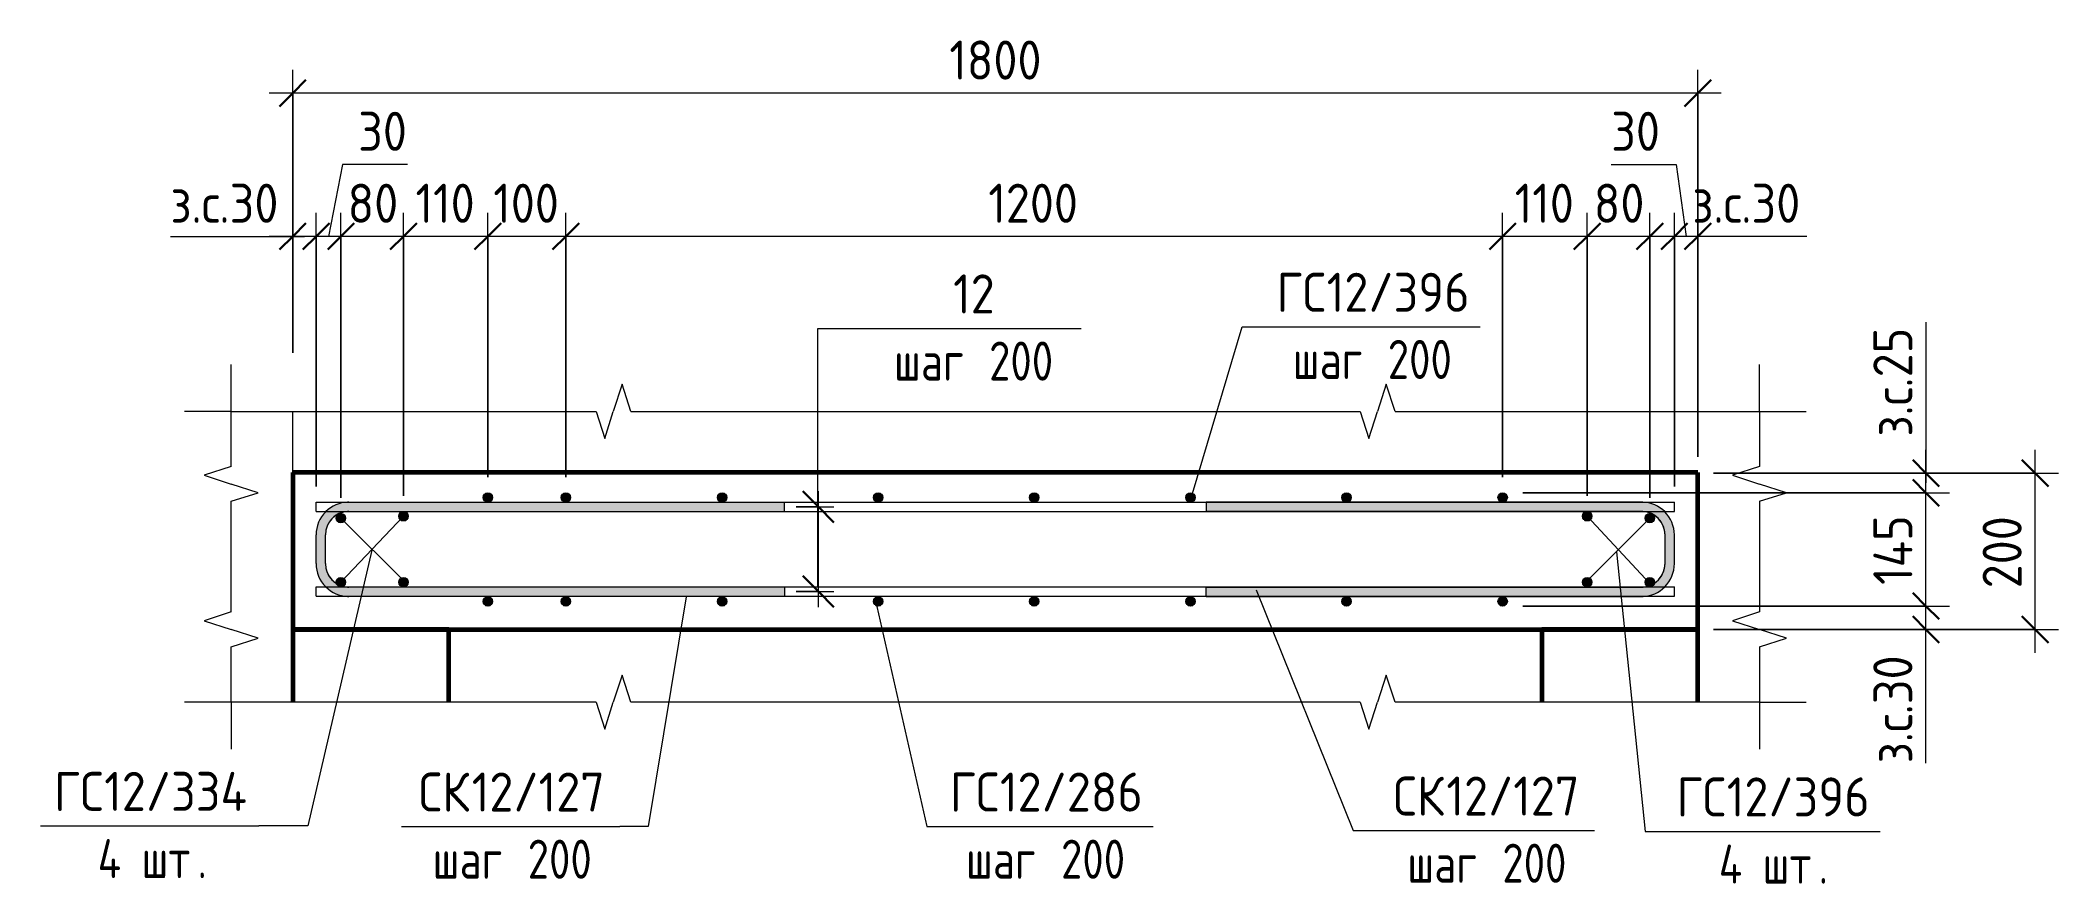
# Model space of a CAD drawing. Header units: millimetres. Extents: x 23200 to 49062, y -2858 to 35213.
# Drawn here: x 46477 to 49062, y 10749 to 11829 of the extents above.
import ezdxf

# ---------------------------------------------------------------- set-up
doc = ezdxf.new("R2010")
doc.units = ezdxf.units.MM
for name, color, linetype, lineweight in [('AA_Dim', 7, 'Continuous', 9), ('AA_Dim-20', 7, 'Continuous', 9), ('AA_Linii', 7, 'Continuous', 9), ('AA_Oformlenie', 7, 'Continuous', 9), ('AA_Vinoska', 7, 'Continuous', 9), ('AF_Perekritie', 7, 'Continuous', 60), ('AF_Perekritie_Опалубка', 253, 'Continuous', 20), ('KR_Armatura', 7, 'Continuous', 20), ('KR_Armatura_Tonkie', 7, 'Continuous', 20)]:
    doc.layers.add(name, color=color, linetype=linetype, lineweight=lineweight)
doc.styles.add('ISOCPEUR_1', font='isocpeur.ttf', dxfattribs={"width": 0.9, "height": 50})
doc.styles.add('ISOCPEUR_2', font='isocpeur.ttf', dxfattribs={"width": 0.8, "height": 50})
doc.dimstyles.new('00_Точн_3_знака__прозр_', dxfattribs={"dimscale": 304.8, "dimtxt": 49.799059, "dimasz": 0.111549, "dimexe": 0.098425, "dimexo": 0.065617, "dimgap": 0.006562, "dimtad": 1, "dimdec": 3, "dimrnd": 0.001, "dimdsep": 46, "dimtxsty": 'ISOCPEUR_1', "dimblk1": 'OBLIQUE', "dimblk2": 'OBLIQUE', "dimsah": 1, "dimcen": 0.09, "dimdle": 0.098425, "dimazin": 0, "dimtfac": 1, "dimtdec": 4, "dimtix": 1, "dimtmove": 0, "dimatfit": 3, "dimfxl": 1, "dimtvp": 1, "dimtolj": 1, "dimtzin": 0, "dimlwd": 18, "dimlwe": 18, "dimarcsym": 2})
doc.dimstyles.new('00_Точн_3_знака__прозр__1', dxfattribs={"dimscale": 304.8, "dimtxt": 49.799059, "dimasz": 0.111549, "dimexe": 0.098425, "dimexo": 0.065617, "dimgap": 0.006562, "dimtad": 1, "dimdec": 3, "dimrnd": 0.001, "dimdsep": 46, "dimtxsty": 'ISOCPEUR_1', "dimblk1": 'OBLIQUE', "dimblk2": 'OBLIQUE', "dimsah": 1, "dimcen": 0.09, "dimdle": 0.098425, "dimazin": 0, "dimtfac": 1, "dimtdec": 4, "dimtix": 1, "dimtmove": 1, "dimatfit": 3, "dimfxl": 1, "dimtvp": 1, "dimtolj": 1, "dimtzin": 0, "dimlwd": 18, "dimlwe": 18, "dimarcsym": 2})
doc.dimstyles.new('05_Округл_5мм__прозр_', dxfattribs={"dimscale": 304.8, "dimtxt": 49.799059, "dimasz": 0.111549, "dimexe": 0.098425, "dimexo": 0.065617, "dimgap": 0.006562, "dimtad": 1, "dimdec": 0, "dimrnd": 5, "dimdsep": 46, "dimtxsty": 'ISOCPEUR_1', "dimblk1": 'OBLIQUE', "dimblk2": 'OBLIQUE', "dimsah": 1, "dimcen": 0.09, "dimdle": 0.098425, "dimazin": 0, "dimtfac": 1, "dimtdec": 4, "dimtix": 1, "dimtmove": 1, "dimatfit": 3, "dimfxl": 1, "dimtvp": 1, "dimtolj": 1, "dimtzin": 0, "dimlwd": 18, "dimlwe": 18, "dimarcsym": 2})
doc.dimstyles.new('05_Округл_5мм__прозр__1', dxfattribs={"dimscale": 304.8, "dimtxt": 49.799059, "dimasz": 0.111549, "dimexe": 0.098425, "dimexo": 0.065617, "dimgap": 0.006562, "dimtad": 1, "dimdec": 0, "dimrnd": 5, "dimdsep": 46, "dimtxsty": 'ISOCPEUR_1', "dimblk1": 'OBLIQUE', "dimblk2": 'OBLIQUE', "dimsah": 1, "dimcen": 0.09, "dimdle": 0.098425, "dimazin": 0, "dimtfac": 1, "dimtdec": 4, "dimtix": 1, "dimtmove": 0, "dimatfit": 3, "dimfxl": 1, "dimtvp": 1, "dimtolj": 1, "dimtzin": 0, "dimlwd": 18, "dimlwe": 18, "dimarcsym": 2})
doc.dimstyles.new('10_Раскладка_арматуры_с_засечками', dxfattribs={"dimscale": 304.8, "dimtxt": 0.18, "dimasz": 0.131234, "dimexe": 0.065617, "dimexo": 0, "dimgap": 0, "dimtad": 1, "dimdec": 3, "dimrnd": 0.001, "dimdsep": 46, "dimtxsty": 'ISOCPEUR_2', "dimblk1": 'OBLIQUE', "dimblk2": 'OBLIQUE', "dimsah": 1, "dimcen": 0.09, "dimdle": 0.065617, "dimazin": 0, "dimtfac": 1, "dimtdec": 4, "dimtix": 1, "dimtmove": 0, "dimatfit": 3, "dimfxl": 1, "dimtvp": 1, "dimtolj": 1, "dimtzin": 0, "dimlwd": 18, "dimlwe": 18, "dimarcsym": 2})

msp = doc.modelspace()

# ---------------------------------------------------------------- texts
at = {"layer": 'AA_Vinoska', "char_height": 50, "attachment_point": 1}
for s, insert, width, style in [('12', (47646.1638, 11528.8816), 66.379725, 'ISOCPEUR_1'), ('ГС', (48060.46, 11530.9617), 77.924025, 'ISOCPEUR_1'), ('12/396', (48124.7538, 11530.9617), 222.227775, 'ISOCPEUR_1'), ('шаг', (47570.3938, 11442.9005), 116.7257, 'ISOCPEUR_2'), (' 200', (47666.7021, 11442.9005), 133.4008, 'ISOCPEUR_2'), ('шаг', (48081.17, 11444.9806), 116.7257, 'ISOCPEUR_2'), (' 200', (48177.4783, 11444.9806), 133.4008, 'ISOCPEUR_2'), ('ГС', (46494.4004, 10891.917), 77.924025, 'ISOCPEUR_1'), ('12/334', (46558.6941, 10891.917), 226.556887, 'ISOCPEUR_1'), ('СК', (46961.6263, 10891.0981), 82.253137, 'ISOCPEUR_1'), ('12/127', (47029.4919, 10891.0981), 210.683475, 'ISOCPEUR_1'), ('ГС', (47641.872, 10891.0981), 77.924025, 'ISOCPEUR_1'), ('12/286', (47706.1658, 10891.0981), 222.227775, 'ISOCPEUR_1'), ('СК', (48210.2066, 10885.9617), 82.253137, 'ISOCPEUR_1'), ('12/127', (48278.0722, 10885.9617), 210.683475, 'ISOCPEUR_1'), ('ГС', (48572.9382, 10884.8359), 77.924025, 'ISOCPEUR_1'), ('12/396', (48637.232, 10884.8359), 222.227775, 'ISOCPEUR_1'), ('4 ', (46550.2704, 10805.9359), 67.9831, 'ISOCPEUR_2'), ('шт', (46606.362, 10805.9359), 87.2236, 'ISOCPEUR_2'), ('шаг', (46979.3663, 10805.1171), 116.7257, 'ISOCPEUR_2'), (' 200', (47075.6746, 10805.1171), 133.4008, 'ISOCPEUR_2'), ('шаг', (47662.582, 10805.1171), 116.7257, 'ISOCPEUR_2'), (' 200', (47758.8904, 10805.1171), 133.4008, 'ISOCPEUR_2'), ('шаг', (48227.9466, 10799.9806), 116.7257, 'ISOCPEUR_2'), (' 200', (48324.2549, 10799.9806), 133.4008, 'ISOCPEUR_2'), ('4 ', (48627.0082, 10798.8548), 67.9831, 'ISOCPEUR_2'), ('шт', (48683.0999, 10798.8548), 87.2236, 'ISOCPEUR_2'), ('\\fISOCPEUR|b0|i0|c204|p34|;\\W.8;.', (46678.3287, 10805.9359), 14.1097, 'ISOCPEUR_2'), ('\\fISOCPEUR|b0|i0|c204|p34|;\\W.8;.', (48755.0665, 10798.8548), 14.1097, 'ISOCPEUR_2')]:
    msp.add_mtext(s, dxfattribs=dict(at, insert=insert, width=width, style=style))

# ---------------------------------------------------------------- blocks, each defined once
blk = doc.blocks.new('Перекрытия 2 - Перекрытия 1-3673030-Сечение 4')
at = {"layer": 'AF_Perekritie'}
for p, q in [((34345, 11074.3), (34345, 10981.1)), ((34545, 11074.3), (34345, 11074.3)), ((34545, 10981.1), (34545, 11074.3))]:
    blk.add_line(p, q, dxfattribs=at)
blk = doc.blocks.new('Перекрытия 3 - Перекрытия 1-3673652-Сечение 4')
at = {"layer": 'AF_Perekritie'}
for p, q in [((32945, 11074.3), (32745, 11074.3)), ((32745, 11074.3), (32745, 10981.1)), ((32945, 10981.1), (32945, 11074.3))]:
    blk.add_line(p, q, dxfattribs=at)
blk = doc.blocks.new('011_Прямоугольник обрыва _ЭлУзла_ - 011_Прямоугольник обрыва _ЭлУзла_-3926855-Сечение 4')
at = {"layer": 'AA_Oformlenie'}
for p, q in [((32666.3, 11282.9), (32666.3, 11353.5)), ((32666.3, 11353.5), (33133.7, 11353.5)), ((33178.2, 11353.5), (34112.6, 11353.5)), ((34157.1, 11353.5), (34624, 11353.5)), ((34624, 11353.5), (34624, 11282.9)), ((32666.3, 11096.7), (32666.3, 11238.4)), ((34624, 11238.4), (34624, 11096.7)), ((32666.3, 10981.1), (32666.3, 11052.2)), ((34624, 11052.2), (34624, 10981.1)), ((33133.7, 10981.1), (32666.3, 10981.1)), ((34112.6, 10981.1), (33178.2, 10981.1)), ((34624, 10981.1), (34157.1, 10981.1))]:
    blk.add_line(p, q, dxfattribs=at)
blk = doc.blocks.new('DIMBLOCK161-Сечение 4')
at = {"layer": 'AA_Dim-20', "lineweight": 30}
for p, q in [((48892.4, 11104.3), (48875.4, 11121.3)), ((48892.4, 11104.3), (48909.4, 11087.3)), ((48892.4, 11074.3), (48875.4, 11091.3)), ((48892.4, 11074.3), (48909.4, 11057.3))]:
    blk.add_line(p, q, dxfattribs=at)
at = {"layer": 'AA_Dim-20', "lineweight": 18}
for p, q in [((48376.1, 11104.3), (48922.4, 11104.3)), ((48892.4, 11104.3), (48376.1, 11104.3)), ((48892.4, 11044.3), (48892.4, 11104.3)), ((48620.1, 11074.3), (48922.4, 11074.3)), ((48892.4, 11074.3), (48620.1, 11074.3)), ((48892.4, 11069.5), (48892.4, 11089.3)), ((48892.4, 10902.9), (48892.4, 11069.5))]:
    blk.add_line(p, q, dxfattribs=at)
at = {"layer": 'AA_Dim-20', "color": 0, "lineweight": 18, "insert": (48825, 10902.9), "char_height": 50, "width": 175.829, "attachment_point": 1, "rotation": 90, "line_spacing_factor": 1.149209, "style": 'ISOCPEUR_1'}
blk.add_mtext('з.с.30', dxfattribs=at)
blk = doc.blocks.new('_Oblique')
at = {"color": 0, "linetype": 'ByBlock', "lineweight": -2}
blk.add_line((-0.5, -0.5), (0.5, 0.5), dxfattribs=at)
blk = doc.blocks.new('DIMBLOCK162-Сечение 4')
at = {"layer": 'AA_Dim-20', "lineweight": 18}
for p, q in [((48376.1, 11249.3), (48922.4, 11249.3)), ((48892.4, 11249.3), (48376.1, 11249.3)), ((48892.4, 11104.3), (48892.4, 11249.3)), ((48376.1, 11104.3), (48922.4, 11104.3)), ((48892.4, 11104.3), (48376.1, 11104.3))]:
    blk.add_line(p, q, dxfattribs=at)
at = {"layer": 'AA_Dim-20', "lineweight": 30}
for p, q in [((48892.4, 11249.3), (48875.4, 11266.3)), ((48892.4, 11249.3), (48909.4, 11232.3)), ((48892.4, 11104.3), (48875.4, 11121.3)), ((48892.4, 11104.3), (48909.4, 11087.3))]:
    blk.add_line(p, q, dxfattribs=at)
at = {"layer": 'AA_Dim-20', "color": 0, "lineweight": 18, "insert": (48825, 11131.3), "char_height": 50, "width": 109.175, "attachment_point": 1, "rotation": 90, "line_spacing_factor": 1.149209, "style": 'ISOCPEUR_1'}
blk.add_mtext('145', dxfattribs=at)
blk = doc.blocks.new('DIMBLOCK163-Сечение 4')
at = {"layer": 'AA_Dim-20', "lineweight": 18}
for p, q in [((48892.4, 11467.8), (48892.4, 11301.3)), ((48892.4, 11249.3), (48892.4, 11304.3)), ((48892.4, 11301.3), (48892.4, 11261.8)), ((48620.1, 11274.3), (48922.4, 11274.3)), ((48892.4, 11274.3), (48620.1, 11274.3)), ((48376.1, 11249.3), (48922.4, 11249.3)), ((48892.4, 11249.3), (48376.1, 11249.3))]:
    blk.add_line(p, q, dxfattribs=at)
at = {"layer": 'AA_Dim-20', "lineweight": 30}
for p, q in [((48892.4, 11274.3), (48875.4, 11291.3)), ((48892.4, 11274.3), (48909.4, 11257.3)), ((48892.4, 11249.3), (48875.4, 11266.3)), ((48892.4, 11249.3), (48909.4, 11232.3))]:
    blk.add_line(p, q, dxfattribs=at)
at = {"layer": 'AA_Dim-20', "color": 0, "lineweight": 18, "insert": (48825, 11321.3), "char_height": 50, "width": 175.829, "attachment_point": 1, "rotation": 90, "line_spacing_factor": 1.149209, "style": 'ISOCPEUR_1'}
blk.add_mtext('з.с.25', dxfattribs=at)
blk = doc.blocks.new('DIMBLOCK164-Сечение 4')
at = {"layer": 'AA_Dim-20', "lineweight": 18}
for p, q in [((49032.4, 11044.3), (49032.4, 11304.3)), ((48620.1, 11274.3), (49062.4, 11274.3)), ((49032.4, 11274.3), (48620.1, 11274.3)), ((48620.1, 11074.3), (49062.4, 11074.3)), ((49032.4, 11074.3), (48620.1, 11074.3))]:
    blk.add_line(p, q, dxfattribs=at)
at = {"layer": 'AA_Dim-20', "lineweight": 30}
for p, q in [((49032.4, 11274.3), (49015.4, 11291.3)), ((49032.4, 11274.3), (49049.4, 11257.3)), ((49032.4, 11074.3), (49015.4, 11091.3)), ((49032.4, 11074.3), (49049.4, 11057.3))]:
    blk.add_line(p, q, dxfattribs=at)
at = {"layer": 'AA_Dim-20', "color": 0, "lineweight": 18, "insert": (48965, 11126.9), "char_height": 50, "width": 113.772, "attachment_point": 1, "rotation": 90, "line_spacing_factor": 1.149209, "style": 'ISOCPEUR_1'}
blk.add_mtext('200', dxfattribs=at)
blk = doc.blocks.new('DIMBLOCK165-Сечение 4')
at = {"layer": 'AA_Dim-20', "lineweight": 18}
for p, q in [((48489.2, 11669.8), (48572.4, 11669.8)), ((48572.4, 11669.8), (48585.1, 11577.6)), ((48570.1, 11257.2), (48570.1, 11607.6)), ((48600.1, 11295.1), (48600.1, 11607.6)), ((48630.1, 11577.6), (48570.1, 11577.6)), ((48570.1, 11577.6), (48570.1, 11257.2)), ((48600.1, 11577.6), (48600.1, 11295.1))]:
    blk.add_line(p, q, dxfattribs=at)
at = {"layer": 'AA_Dim-20', "lineweight": 30}
for p, q in [((48570.1, 11577.6), (48587.1, 11594.6)), ((48600.1, 11577.6), (48617.1, 11594.6)), ((48570.1, 11577.6), (48553.1, 11560.6)), ((48600.1, 11577.6), (48583.1, 11560.6))]:
    blk.add_line(p, q, dxfattribs=at)
at = {"layer": 'AA_Dim-20', "color": 0, "lineweight": 18, "insert": (48489.2, 11737.1), "char_height": 50, "width": 75.848, "attachment_point": 1, "line_spacing_factor": 1.149209, "style": 'ISOCPEUR_1'}
blk.add_mtext('30', dxfattribs=at)
blk = doc.blocks.new('DIMBLOCK166-Сечение 4')
at = {"layer": 'AA_Dim-20', "lineweight": 18}
for p, q in [((48538.6, 11242.8), (48538.6, 11607.6)), ((48570.1, 11257.2), (48570.1, 11607.6)), ((48570.1, 11577.6), (48538.6, 11577.6)), ((48538.6, 11577.6), (48538.6, 11242.8)), ((48573.2, 11577.6), (48554.4, 11577.6)), ((48570.1, 11577.6), (48570.1, 11257.2)), ((48739.7, 11577.6), (48573.2, 11577.6))]:
    blk.add_line(p, q, dxfattribs=at)
at = {"layer": 'AA_Dim-20', "lineweight": 30}
for p, q in [((48538.6, 11577.6), (48555.6, 11594.6)), ((48570.1, 11577.6), (48587.1, 11594.6)), ((48538.6, 11577.6), (48521.6, 11560.6)), ((48570.1, 11577.6), (48553.1, 11560.6))]:
    blk.add_line(p, q, dxfattribs=at)
at = {"layer": 'AA_Dim-20', "color": 0, "lineweight": 18, "insert": (48593.2, 11645), "char_height": 50, "width": 175.829, "attachment_point": 1, "line_spacing_factor": 1.149209, "style": 'ISOCPEUR_1'}
blk.add_mtext('з.с.30', dxfattribs=at)
blk = doc.blocks.new('DIMBLOCK167-Сечение 4')
at = {"layer": 'AA_Dim-20', "lineweight": 18}
for p, q in [((48458.4, 11245.2), (48458.4, 11607.6)), ((48538.6, 11242.8), (48538.6, 11607.6)), ((48538.6, 11577.6), (48458.4, 11577.6)), ((48458.4, 11577.6), (48458.4, 11245.2)), ((48538.6, 11577.6), (48538.6, 11242.8))]:
    blk.add_line(p, q, dxfattribs=at)
at = {"layer": 'AA_Dim-20', "lineweight": 30}
for p, q in [((48458.4, 11577.6), (48475.4, 11594.6)), ((48538.6, 11577.6), (48555.6, 11594.6)), ((48458.4, 11577.6), (48441.4, 11560.6)), ((48538.6, 11577.6), (48521.6, 11560.6))]:
    blk.add_line(p, q, dxfattribs=at)
at = {"layer": 'AA_Dim-20', "color": 0, "lineweight": 18, "insert": (48466.9, 11645), "char_height": 50, "width": 75.848, "attachment_point": 1, "line_spacing_factor": 1.149209, "style": 'ISOCPEUR_1'}
blk.add_mtext('80', dxfattribs=at)
blk = doc.blocks.new('DIMBLOCK168-Сечение 4')
at = {"layer": 'AA_Dim-20', "lineweight": 18}
for p, q in [((48350.1, 11269.3), (48350.1, 11607.6)), ((48458.4, 11245.2), (48458.4, 11607.6)), ((48458.4, 11577.6), (48350.1, 11577.6)), ((48350.1, 11577.6), (48350.1, 11269.3)), ((48458.4, 11577.6), (48458.4, 11245.2))]:
    blk.add_line(p, q, dxfattribs=at)
at = {"layer": 'AA_Dim-20', "lineweight": 30}
for p, q in [((48350.1, 11577.6), (48367.1, 11594.6)), ((48458.4, 11577.6), (48475.4, 11594.6)), ((48350.1, 11577.6), (48333.1, 11560.6)), ((48458.4, 11577.6), (48441.4, 11560.6))]:
    blk.add_line(p, q, dxfattribs=at)
at = {"layer": 'AA_Dim-20', "color": 0, "lineweight": 18, "insert": (48365.5, 11645), "char_height": 50, "width": 93.086, "attachment_point": 1, "line_spacing_factor": 1.149209, "style": 'ISOCPEUR_1'}
blk.add_mtext('110', dxfattribs=at)
blk = doc.blocks.new('DIMBLOCK169-Сечение 4')
at = {"layer": 'AA_Dim-20', "lineweight": 18}
for p, q in [((47150.1, 11269.3), (47150.1, 11607.6)), ((48350.1, 11269.3), (48350.1, 11607.6)), ((48350.1, 11577.6), (47150.1, 11577.6)), ((47150.1, 11577.6), (47150.1, 11269.3)), ((48350.1, 11577.6), (48350.1, 11269.3))]:
    blk.add_line(p, q, dxfattribs=at)
at = {"layer": 'AA_Dim-20', "lineweight": 30}
for p, q in [((47150.1, 11577.6), (47167.1, 11594.6)), ((48350.1, 11577.6), (48367.1, 11594.6)), ((47150.1, 11577.6), (47133.1, 11560.6)), ((48350.1, 11577.6), (48333.1, 11560.6))]:
    blk.add_line(p, q, dxfattribs=at)
at = {"layer": 'AA_Dim-20', "color": 0, "lineweight": 18, "insert": (47691.2, 11645), "char_height": 50, "width": 141.353, "attachment_point": 1, "line_spacing_factor": 1.149209, "style": 'ISOCPEUR_1'}
blk.add_mtext('1200', dxfattribs=at)
blk = doc.blocks.new('DIMBLOCK170-Сечение 4')
at = {"layer": 'AA_Dim-20', "lineweight": 18}
for p, q in [((47050.1, 11269.3), (47050.1, 11607.6)), ((47150.1, 11269.3), (47150.1, 11607.6)), ((47150.1, 11577.6), (47050.1, 11577.6)), ((47050.1, 11577.6), (47050.1, 11269.3)), ((47150.1, 11577.6), (47150.1, 11269.3))]:
    blk.add_line(p, q, dxfattribs=at)
at = {"layer": 'AA_Dim-20', "lineweight": 30}
for p, q in [((47050.1, 11577.6), (47067.1, 11594.6)), ((47150.1, 11577.6), (47167.1, 11594.6)), ((47050.1, 11577.6), (47033.1, 11560.6)), ((47150.1, 11577.6), (47133.1, 11560.6))]:
    blk.add_line(p, q, dxfattribs=at)
at = {"layer": 'AA_Dim-20', "color": 0, "lineweight": 18, "insert": (47057, 11645), "char_height": 50, "width": 103.429, "attachment_point": 1, "line_spacing_factor": 1.149209, "style": 'ISOCPEUR_1'}
blk.add_mtext('100', dxfattribs=at)
blk = doc.blocks.new('DIMBLOCK171-Сечение 4')
at = {"layer": 'AA_Dim-20', "lineweight": 18}
for p, q in [((46942.1, 11245.2), (46942.1, 11607.6)), ((47050.1, 11269.3), (47050.1, 11607.6)), ((47050.1, 11577.6), (46942.1, 11577.6)), ((46942.1, 11577.6), (46942.1, 11245.2)), ((47050.1, 11577.6), (47050.1, 11269.3))]:
    blk.add_line(p, q, dxfattribs=at)
at = {"layer": 'AA_Dim-20', "lineweight": 30}
for p, q in [((46942.1, 11577.6), (46959.1, 11594.6)), ((47050.1, 11577.6), (47067.1, 11594.6)), ((46942.1, 11577.6), (46925.1, 11560.6)), ((47050.1, 11577.6), (47033.1, 11560.6))]:
    blk.add_line(p, q, dxfattribs=at)
at = {"layer": 'AA_Dim-20', "color": 0, "lineweight": 18, "insert": (46957.4, 11645), "char_height": 50, "width": 93.086, "attachment_point": 1, "line_spacing_factor": 1.149209, "style": 'ISOCPEUR_1'}
blk.add_mtext('110', dxfattribs=at)
blk = doc.blocks.new('DIMBLOCK172-Сечение 4')
at = {"layer": 'AA_Dim-20', "lineweight": 18}
for p, q in [((46862, 11242.8), (46862, 11607.6)), ((46942.1, 11245.2), (46942.1, 11607.6)), ((46942.1, 11577.6), (46862, 11577.6)), ((46862, 11577.6), (46862, 11242.8)), ((46942.1, 11577.6), (46942.1, 11245.2))]:
    blk.add_line(p, q, dxfattribs=at)
at = {"layer": 'AA_Dim-20', "lineweight": 30}
for p, q in [((46862, 11577.6), (46879, 11594.6)), ((46942.1, 11577.6), (46959.1, 11594.6)), ((46862, 11577.6), (46845, 11560.6)), ((46942.1, 11577.6), (46925.1, 11560.6))]:
    blk.add_line(p, q, dxfattribs=at)
at = {"layer": 'AA_Dim-20', "color": 0, "lineweight": 18, "insert": (46870.5, 11645), "char_height": 50, "width": 75.848, "attachment_point": 1, "line_spacing_factor": 1.149209, "style": 'ISOCPEUR_1'}
blk.add_mtext('80', dxfattribs=at)
blk = doc.blocks.new('DIMBLOCK173-Сечение 4')
at = {"layer": 'AA_Dim-20', "lineweight": 18}
for p, q in [((46864, 11669.8), (46846.1, 11577.6)), ((46947.2, 11669.8), (46864, 11669.8)), ((46830.1, 11257.2), (46830.1, 11607.6)), ((46862, 11242.8), (46862, 11607.6)), ((46862, 11577.6), (46830.1, 11577.6)), ((46830.1, 11577.6), (46830.1, 11257.2)), ((46862, 11577.6), (46862, 11242.8))]:
    blk.add_line(p, q, dxfattribs=at)
at = {"layer": 'AA_Dim-20', "lineweight": 30}
for p, q in [((46830.1, 11577.6), (46847.1, 11594.6)), ((46862, 11577.6), (46879, 11594.6)), ((46830.1, 11577.6), (46813.1, 11560.6)), ((46862, 11577.6), (46845, 11560.6))]:
    blk.add_line(p, q, dxfattribs=at)
at = {"layer": 'AA_Dim-20', "color": 0, "lineweight": 18, "insert": (46884, 11737.1), "char_height": 50, "width": 75.848, "attachment_point": 1, "line_spacing_factor": 1.149209, "style": 'ISOCPEUR_1'}
blk.add_mtext('30', dxfattribs=at)
blk = doc.blocks.new('DIMBLOCK174-Сечение 4')
at = {"layer": 'AA_Dim-20', "lineweight": 18}
for p, q in [((46800.1, 11428.4), (46800.1, 11607.6)), ((46830.1, 11257.2), (46830.1, 11607.6)), ((46643.6, 11577.6), (46810.1, 11577.6)), ((46830.1, 11577.6), (46770.1, 11577.6)), ((46800.1, 11577.6), (46800.1, 11428.4)), ((46810.1, 11577.6), (46815.1, 11577.6)), ((46830.1, 11577.6), (46830.1, 11257.2))]:
    blk.add_line(p, q, dxfattribs=at)
at = {"layer": 'AA_Dim-20', "lineweight": 30}
for p, q in [((46800.1, 11577.6), (46817.1, 11594.6)), ((46830.1, 11577.6), (46847.1, 11594.6)), ((46800.1, 11577.6), (46783.1, 11560.6)), ((46830.1, 11577.6), (46813.1, 11560.6))]:
    blk.add_line(p, q, dxfattribs=at)
at = {"layer": 'AA_Dim-20', "color": 0, "lineweight": 18, "insert": (46643.6, 11645), "char_height": 50, "width": 175.829, "attachment_point": 1, "line_spacing_factor": 1.149209, "style": 'ISOCPEUR_1'}
blk.add_mtext('з.с.30', dxfattribs=at)
blk = doc.blocks.new('DIMBLOCK175-Сечение 4')
at = {"layer": 'AA_Dim-20', "lineweight": 18}
for p, q in [((46800.1, 11428.4), (46800.1, 11791)), ((48600.1, 11428.4), (48600.1, 11791)), ((48630.1, 11761), (46770.1, 11761)), ((46800.1, 11761), (46800.1, 11428.4)), ((48600.1, 11761), (48600.1, 11428.4))]:
    blk.add_line(p, q, dxfattribs=at)
at = {"layer": 'AA_Dim-20', "lineweight": 30}
for p, q in [((46800.1, 11761), (46817.1, 11778)), ((48600.1, 11761), (48617.1, 11778)), ((46800.1, 11761), (46783.1, 11744)), ((48600.1, 11761), (48583.1, 11744))]:
    blk.add_line(p, q, dxfattribs=at)
at = {"layer": 'AA_Dim-20', "color": 0, "lineweight": 18, "insert": (47641.2, 11828.3), "char_height": 50, "width": 141.353, "attachment_point": 1, "line_spacing_factor": 1.149209, "style": 'ISOCPEUR_1'}
blk.add_mtext('1800', dxfattribs=at)
blk = doc.blocks.new('042_М_Арматуры - Диам длина поз _ Комментарий-2260297-Сечение 4')
at = {"layer": 'AA_Vinoska'}
blk.add_line((34132.8, 10816.9), (34412.8, 10816.9), dxfattribs=at)
blk = doc.blocks.new('042_М_Арматуры - Диам длина поз _ Шаг-2260295-Сечение 4')
at = {"layer": 'AA_Vinoska'}
blk.add_line((33475.2, 11459.8), (33755.2, 11459.8), dxfattribs=at)
blk = doc.blocks.new('DIMBLOCK176-Сечение 4')
at = {"layer": 'AA_Dim-20', "lineweight": 30}
for p, q in [((47473.5, 11231.2), (47453.5, 11251.2)), ((47473.5, 11231.2), (47493.5, 11211.2)), ((47473.5, 11122.8), (47453.5, 11142.8)), ((47473.5, 11122.8), (47493.5, 11102.8))]:
    blk.add_line(p, q, dxfattribs=at)
at = {"layer": 'AA_Dim-20', "lineweight": 18}
for p, q in [((47473.5, 11102.8), (47473.5, 11251.2)), ((47445.2, 11231.2), (47493.5, 11231.2)), ((47473.5, 11231.2), (47445.2, 11231.2)), ((47445.2, 11122.8), (47493.5, 11122.8)), ((47473.5, 11122.8), (47445.2, 11122.8))]:
    blk.add_line(p, q, dxfattribs=at)

# ---------------------------------------------------------------- dimensions: what is measured, and where the dimension line sits
at = {"layer": 'AA_Dim', "lineweight": 18}
for base, p1, p2, dimstyle, override, picture, middle in [((46800.1411, 11761.0264), (48600.1411, 11408.4463), (46800.1411, 11408.4463), '00_Точн_3_знака__прозр_', {"dimpost": '<>', "dimfxl": 1800}, 'DIMBLOCK175-Сечение 4', (47700.1411, 11788.0264)), ((46861.9812, 11577.6348), (46942.1412, 11225.1677), (46861.9812, 11222.8393), '05_Округл_5мм__прозр__1', {"dimpost": '<>', "dimfxl": 80.193743}, 'DIMBLOCK172-Сечение 4', (46902.0612, 11604.6348)), ((46942.1412, 11577.6348), (47050.1322, 11249.2822), (46942.1412, 11225.1677), '05_Округл_5мм__прозр__1', {"dimpost": '<>', "dimfxl": 110.650641}, 'DIMBLOCK171-Сечение 4', (46996.1367, 11604.6348)), ((47050.1322, 11577.6348), (47150.1322, 11249.2822), (47050.1322, 11249.2822), '05_Округл_5мм__прозр__1', {"dimpost": '<>', "dimfxl": 100}, 'DIMBLOCK170-Сечение 4', (47100.1322, 11604.6348)), ((48350.1322, 11577.6348), (48458.4367, 11225.1677), (48350.1322, 11249.2822), '05_Округл_5мм__прозр__1', {"dimpost": '<>', "dimfxl": 110.956636}, 'DIMBLOCK168-Сечение 4', (48404.2844, 11604.6348))]:
    dim = msp.add_linear_dim(base=base, p1=p1, p2=p2, dimstyle=dimstyle, override=override, dxfattribs=at)
    dim.commit()
    dim.dimension.update_dxf_attribs({"geometry": picture, "text_midpoint": middle})
dim = msp.add_linear_dim(base=(46830.1411, 11577.6348), p1=(46861.9812, 11222.8393), p2=(46830.1411, 11237.1677), angle=0, dimstyle='05_Округл_5мм__прозр_', override={"dimpost": '<>', "dimfxl": 34.915553}, dxfattribs=at)
dim.commit()
dim.dimension.update_dxf_attribs({"geometry": 'DIMBLOCK173-Сечение 4', "text_midpoint": (46921.9521, 11703.7772), "dimtype": 160})
for base, p1, p2, override, picture, middle in [((48570.1411, 11577.6348), (48600.1411, 11275.1016), (48570.1411, 11237.1677), {"dimpost": '<>', "dimfxl": 48.362995}, 'DIMBLOCK165-Сечение 4', (48527.1382, 11703.7772)), ((46800.1411, 11577.6348), (46830.1411, 11237.1677), (46800.1411, 11408.4463), {"dimpost": 'з.с.<>', "dimfxl": 173.886028}, 'DIMBLOCK174-Сечение 4', (46731.4811, 11611.6242)), ((48538.5966, 11577.6348), (48570.1411, 11237.1677), (48538.5966, 11222.8393), {"dimpost": 'з.с.<>', "dimfxl": 34.646207}, 'DIMBLOCK166-Сечение 4', (48681.0668, 11611.6242))]:
    dim = msp.add_linear_dim(base=base, p1=p1, p2=p2, dimstyle='05_Округл_5мм__прозр_', override=override, dxfattribs=at)
    dim.commit()
    dim.dimension.update_dxf_attribs({"geometry": picture, "text_midpoint": middle, "dimtype": 160})
for base, p1, p2, angle, dimstyle, override, picture, middle in [((47150.1322, 11577.6348), (48350.1322, 11249.2822), (47150.1322, 11249.2822), 0, '05_Округл_5мм__прозр__1', {"dimpost": '<>', "dimfxl": 1200}, 'DIMBLOCK169-Сечение 4', (47750.1322, 11604.6348)), ((48458.4367, 11577.6348), (48538.5966, 11222.8393), (48458.4367, 11225.1677), 0, '05_Округл_5мм__прозр__1', {"dimpost": '<>', "dimfxl": 80.193743}, 'DIMBLOCK167-Сечение 4', (48498.5166, 11604.6348)), ((49032.3715, 11274.2822), (48600.1411, 11074.2822), (48600.1411, 11274.2822), 90, '00_Точн_3_знака__прозр_', {"dimpost": '<>', "dimfxl": 200}, 'DIMBLOCK164-Сечение 4', (49005.3715, 11174.2822)), ((47473.5153, 11231.1677), (47445.2311, 11122.7925), (47445.2311, 11231.1677), 90, '10_Раскладка_арматуры_с_засечками', {"dimpost": '<>', "dimfxl": 108.375224}, 'DIMBLOCK176-Сечение 4', (47448.5153, 11176.9801)), ((48892.3715, 11249.2822), (48356.1322, 11104.2822), (48356.1322, 11249.2822), 90, '00_Точн_3_знака__прозр_', {"dimpost": '<>', "dimfxl": 145}, 'DIMBLOCK162-Сечение 4', (48865.3715, 11176.7822))]:
    dim = msp.add_linear_dim(base=base, p1=p1, p2=p2, angle=angle, dimstyle=dimstyle, override=override, dxfattribs=at)
    dim.commit()
    dim.dimension.update_dxf_attribs({"geometry": picture, "text_midpoint": middle})
for base, p1, p2, override, picture, middle in [((48892.3715, 11274.2822), (48356.1322, 11249.2822), (48600.1411, 11274.2822), {"dimpost": 'з.с.<>', "dimfxl": 245.286304}, 'DIMBLOCK163-Сечение 4', (48858.3821, 11409.2307)), ((48892.3715, 11104.2822), (48600.1411, 11074.2822), (48356.1322, 11104.2822), {"dimpost": 'з.с.<>', "dimfxl": 245.846235}, 'DIMBLOCK161-Сечение 4', (48858.3821, 10990.8482))]:
    dim = msp.add_linear_dim(base=base, p1=p1, p2=p2, angle=90, dimstyle='00_Точн_3_знака__прозр__1', override=override, dxfattribs=at)
    dim.commit()
    dim.dimension.update_dxf_attribs({"geometry": picture, "text_midpoint": middle, "dimtype": 160, "text_rotation": 90})

# ---------------------------------------------------------------- hatches: boundary and pattern name
at = {"layer": 'KR_Armatura'}
h = msp.add_hatch(color=256, dxfattribs=at)
edge = h.paths.add_edge_path()
edge.add_arc((47050.1322, 11243.2822), 6, 0, 360)
h = msp.add_hatch(color=256, dxfattribs=at)
edge = h.paths.add_edge_path()
edge.add_arc((47050.1322, 11243.2822), 6, 0, 360)
for points in [[(47047.1322, 11238.0861), (47053.1322, 11238.0861), (47056.1322, 11243.2822), (47053.1322, 11248.4784), (47047.1322, 11248.4784), (47044.1322, 11243.2822)], [(47047.1322, 11238.0861), (47053.1322, 11238.0861), (47056.1322, 11243.2822), (47053.1322, 11248.4784), (47047.1322, 11248.4784), (47044.1322, 11243.2822)], [(47147.1322, 11238.0861), (47153.1322, 11238.0861), (47156.1322, 11243.2822), (47153.1322, 11248.4784), (47147.1322, 11248.4784), (47144.1322, 11243.2822)], [(47147.1322, 11238.0861), (47153.1322, 11238.0861), (47156.1322, 11243.2822), (47153.1322, 11248.4784), (47147.1322, 11248.4784), (47144.1322, 11243.2822)], [(47347.1322, 11238.0861), (47353.1322, 11238.0861), (47356.1322, 11243.2822), (47353.1322, 11248.4784), (47347.1322, 11248.4784), (47344.1322, 11243.2822)], [(47547.1322, 11238.0861), (47553.1322, 11238.0861), (47556.1322, 11243.2822), (47553.1322, 11248.4784), (47547.1322, 11248.4784), (47544.1322, 11243.2822)], [(47753.1322, 11238.0861), (47756.1322, 11243.2822), (47753.1322, 11248.4784), (47747.1322, 11248.4784), (47744.1322, 11243.2822), (47747.1322, 11238.0861)], [(47947.1322, 11238.0861), (47953.1322, 11238.0861), (47956.1322, 11243.2822), (47953.1322, 11248.4784), (47947.1322, 11248.4784), (47944.1322, 11243.2822)], [(48147.1322, 11238.0861), (48153.1322, 11238.0861), (48156.1322, 11243.2822), (48153.1322, 11248.4784), (48147.1322, 11248.4784), (48144.1322, 11243.2822)], [(48347.1322, 11238.0861), (48353.1322, 11238.0861), (48356.1322, 11243.2822), (48353.1322, 11248.4784), (48347.1322, 11248.4784), (48344.1322, 11243.2822)], [(46858.9812, 11211.6432), (46864.9812, 11211.6432), (46867.9812, 11216.8393), (46864.9812, 11222.0355), (46858.9812, 11222.0355), (46855.9812, 11216.8393)], [(46945.1412, 11213.9716), (46948.1412, 11219.1677), (46945.1412, 11224.3639), (46939.1412, 11224.3639), (46936.1412, 11219.1677), (46939.1412, 11213.9716)], [(48455.4367, 11213.9716), (48461.4367, 11213.9716), (48464.4367, 11219.1677), (48461.4367, 11224.3639), (48455.4367, 11224.3639), (48452.4367, 11219.1677)], [(48535.5966, 11211.6432), (48541.5966, 11211.6432), (48544.5966, 11216.8393), (48541.5966, 11222.0355), (48535.5966, 11222.0355), (48532.5966, 11216.8393)], [(46858.9812, 11129.5964), (46864.9812, 11129.5964), (46867.9812, 11134.7925), (46864.9812, 11139.9887), (46858.9812, 11139.9887), (46855.9812, 11134.7925)], [(46939.1412, 11129.5964), (46945.1412, 11129.5964), (46948.1412, 11134.7925), (46945.1412, 11139.9887), (46939.1412, 11139.9887), (46936.1412, 11134.7925)], [(48455.4367, 11129.5964), (48461.4367, 11129.5964), (48464.4367, 11134.7925), (48461.4367, 11139.9887), (48455.4367, 11139.9887), (48452.4367, 11134.7925)], [(48535.5966, 11129.5964), (48541.5966, 11129.5964), (48544.5966, 11134.7925), (48541.5966, 11139.9887), (48535.5966, 11139.9887), (48532.5966, 11134.7925)], [(47047.1322, 11105.0861), (47053.1322, 11105.0861), (47056.1322, 11110.2822), (47053.1322, 11115.4784), (47047.1322, 11115.4784), (47044.1322, 11110.2822)], [(47047.1322, 11105.0861), (47053.1322, 11105.0861), (47056.1322, 11110.2822), (47053.1322, 11115.4784), (47047.1322, 11115.4784), (47044.1322, 11110.2822)], [(47147.1322, 11105.0861), (47153.1322, 11105.0861), (47156.1322, 11110.2822), (47153.1322, 11115.4784), (47147.1322, 11115.4784), (47144.1322, 11110.2822)], [(47147.1322, 11105.0861), (47153.1322, 11105.0861), (47156.1322, 11110.2822), (47153.1322, 11115.4784), (47147.1322, 11115.4784), (47144.1322, 11110.2822)], [(47353.1322, 11105.0861), (47356.1322, 11110.2822), (47353.1322, 11115.4784), (47347.1322, 11115.4784), (47344.1322, 11110.2822), (47347.1322, 11105.0861)], [(47547.1322, 11105.0861), (47553.1322, 11105.0861), (47556.1322, 11110.2822), (47553.1322, 11115.4784), (47547.1322, 11115.4784), (47544.1322, 11110.2822)], [(47747.1322, 11105.0861), (47753.1322, 11105.0861), (47756.1322, 11110.2822), (47753.1322, 11115.4784), (47747.1322, 11115.4784), (47744.1322, 11110.2822)], [(47947.1322, 11105.0861), (47953.1322, 11105.0861), (47956.1322, 11110.2822), (47953.1322, 11115.4784), (47947.1322, 11115.4784), (47944.1322, 11110.2822)], [(48147.1322, 11105.0861), (48153.1322, 11105.0861), (48156.1322, 11110.2822), (48153.1322, 11115.4784), (48147.1322, 11115.4784), (48144.1322, 11110.2822)], [(48347.1322, 11105.0861), (48353.1322, 11105.0861), (48356.1322, 11110.2822), (48353.1322, 11115.4784), (48347.1322, 11115.4784), (48344.1322, 11110.2822)]]:
    msp.add_hatch(color=256, dxfattribs=at).paths.add_polyline_path(points)
h = msp.add_hatch(color=256, dxfattribs=at)
edge = h.paths.add_edge_path()
edge.add_arc((47150.1322, 11243.2822), 6, 0, 360)
h = msp.add_hatch(color=256, dxfattribs=at)
edge = h.paths.add_edge_path()
edge.add_arc((47150.1322, 11243.2822), 6, 0, 360)
h = msp.add_hatch(color=256, dxfattribs=at)
edge = h.paths.add_edge_path()
edge.add_arc((47350.1322, 11243.2822), 6, 0, 360)
h = msp.add_hatch(color=256, dxfattribs=at)
edge = h.paths.add_edge_path()
edge.add_arc((47550.1322, 11243.2822), 6, 0, 360)
h = msp.add_hatch(color=256, dxfattribs=at)
edge = h.paths.add_edge_path()
edge.add_arc((47750.1322, 11243.2822), 6, 0, 360)
h = msp.add_hatch(color=256, dxfattribs=at)
edge = h.paths.add_edge_path()
edge.add_arc((47950.1322, 11243.2822), 6, 0, 360)
h = msp.add_hatch(color=256, dxfattribs=at)
edge = h.paths.add_edge_path()
edge.add_arc((48150.1322, 11243.2822), 6, 0, 360)
h = msp.add_hatch(color=256, dxfattribs=at)
edge = h.paths.add_edge_path()
edge.add_arc((48350.1322, 11243.2822), 6, 0, 360)
h = msp.add_hatch(color=256, dxfattribs=at)
edge = h.paths.add_edge_path()
edge.add_arc((46861.9812, 11216.8393), 6, 0, 360)
h = msp.add_hatch(color=256, dxfattribs=at)
edge = h.paths.add_edge_path()
edge.add_arc((46942.1412, 11219.1677), 6, 0, 360)
h = msp.add_hatch(color=256, dxfattribs=at)
edge = h.paths.add_edge_path()
edge.add_arc((48458.4367, 11219.1677), 6, 0, 360)
h = msp.add_hatch(color=256, dxfattribs=at)
edge = h.paths.add_edge_path()
edge.add_arc((48538.5966, 11216.8393), 6, 0, 360)
h = msp.add_hatch(color=256, dxfattribs=at)
edge = h.paths.add_edge_path()
edge.add_arc((46861.9812, 11134.7925), 6, 0, 360)
h = msp.add_hatch(color=256, dxfattribs=at)
edge = h.paths.add_edge_path()
edge.add_arc((46942.1412, 11134.7925), 6, 0, 360)
h = msp.add_hatch(color=256, dxfattribs=at)
edge = h.paths.add_edge_path()
edge.add_arc((48458.4367, 11134.7925), 6, 0, 360)
h = msp.add_hatch(color=256, dxfattribs=at)
edge = h.paths.add_edge_path()
edge.add_arc((48538.5966, 11134.7925), 6, 0, 360)
h = msp.add_hatch(color=256, dxfattribs=at)
edge = h.paths.add_edge_path()
edge.add_arc((47050.1322, 11110.2822), 6, 0, 360)
h = msp.add_hatch(color=256, dxfattribs=at)
edge = h.paths.add_edge_path()
edge.add_arc((47050.1322, 11110.2822), 6, 0, 360)
h = msp.add_hatch(color=256, dxfattribs=at)
edge = h.paths.add_edge_path()
edge.add_arc((47150.1322, 11110.2822), 6, 0, 360)
h = msp.add_hatch(color=256, dxfattribs=at)
edge = h.paths.add_edge_path()
edge.add_arc((47150.1322, 11110.2822), 6, 0, 360)
h = msp.add_hatch(color=256, dxfattribs=at)
edge = h.paths.add_edge_path()
edge.add_arc((47350.1322, 11110.2822), 6, 0, 360)
h = msp.add_hatch(color=256, dxfattribs=at)
edge = h.paths.add_edge_path()
edge.add_arc((47550.1322, 11110.2822), 6, 0, 360)
h = msp.add_hatch(color=256, dxfattribs=at)
edge = h.paths.add_edge_path()
edge.add_arc((47750.1322, 11110.2822), 6, 0, 360)
h = msp.add_hatch(color=256, dxfattribs=at)
edge = h.paths.add_edge_path()
edge.add_arc((47950.1322, 11110.2822), 6, 0, 360)
h = msp.add_hatch(color=256, dxfattribs=at)
edge = h.paths.add_edge_path()
edge.add_arc((48150.1322, 11110.2822), 6, 0, 360)
h = msp.add_hatch(color=256, dxfattribs=at)
edge = h.paths.add_edge_path()
edge.add_arc((48350.1322, 11110.2822), 6, 0, 360)
at = {"layer": 'KR_Armatura_Tonkie'}
for color, points in [(24, [(46842.1411, 11195.3759), (46843.1633, 11203.1405), (46846.1604, 11210.3759), (46850.9279, 11216.5891), (46857.1411, 11221.3567), (46864.3765, 11224.3537), (46872.1411, 11225.3759), (46872.1411, 11237.3759), (46861.2707, 11235.9448), (46851.1411, 11231.749), (46842.4426, 11225.0744), (46835.7681, 11216.3759), (46831.5722, 11206.2463), (46830.1411, 11195.3759), (46838.7258, 11195.3759)]), (24, [(46904.9843, 11225.3759), (47430.1411, 11225.3759), (47430.1411, 11237.3759), (46872.1411, 11237.1677), (46872.1411, 11225.3759)]), (24, [(48495.1873, 11225.3759), (48528.1411, 11225.3759), (48528.1411, 11237.3759), (47970.1411, 11237.1677), (47970.1411, 11225.3759), (48230.1534, 11225.3759)]), (24, [(48558.1411, 11195.3759), (48570.1411, 11195.3759), (48568.71, 11206.2463), (48564.5142, 11216.3759), (48557.718, 11225.1677), (48549.1411, 11231.749), (48539.0115, 11235.9448), (48528.1411, 11237.1677), (48528.1411, 11225.3759), (48535.9057, 11224.3537), (48543.1411, 11221.3567), (48549.3543, 11216.5891), (48554.1219, 11210.3759), (48557.1189, 11203.1405)]), (24, [(46842.1411, 11158.5583), (46842.1411, 11195.3759), (46830.1411, 11195.3759), (46830.1411, 11158.5583), (46838.7258, 11158.5583)]), (24, [(48570.1411, 11158.5583), (48570.1411, 11195.3759), (48558.1411, 11195.3759), (48558.1411, 11158.5583)]), (24, [(46872.1411, 11116.5583), (46872.1411, 11128.5583), (46864.3765, 11129.5805), (46857.1411, 11132.5775), (46850.9279, 11137.3451), (46846.1604, 11143.5583), (46843.1633, 11150.7937), (46842.1411, 11158.5583), (46830.1411, 11158.5583), (46831.5722, 11147.6879), (46835.7681, 11137.5583), (46842.5304, 11128.7925), (46851.1411, 11122.1852), (46861.2707, 11117.9894), (46870.3621, 11116.7925)]), (24, [(48528.1411, 11116.5583), (48539.0115, 11117.9894), (48549.1411, 11122.1852), (48557.8396, 11128.8598), (48564.5142, 11137.5583), (48568.71, 11147.6879), (48570.1411, 11158.5583), (48558.1411, 11158.5583), (48557.1189, 11150.7937), (48554.1219, 11143.5583), (48549.3543, 11137.3451), (48543.1411, 11132.5775), (48535.9057, 11129.5805), (48528.1411, 11128.5583), (48528.1411, 11116.7925)]), (14, [(46872.1411, 11116.5583), (47430.1411, 11116.5583), (47430.1411, 11128.5583), (46872.1411, 11128.5583), (46872.1411, 11116.7925)]), (14, [(48495.1873, 11116.5583), (48528.1411, 11116.5583), (48528.1411, 11128.5583), (47970.1411, 11128.5583), (47970.1411, 11116.5583), (48230.1534, 11116.5583)])]:
    msp.add_hatch(color=color, dxfattribs=at).paths.add_polyline_path(points)

# ---------------------------------------------------------------- linework, layer by layer
at = {"layer": 'AA_Linii'}
for p, q in [((46861.9812, 11134.7925), (46942.1412, 11219.1677)), ((46861.9812, 11216.8393), (46944.028, 11134.7925)), ((48538.5966, 11216.8393), (48456.5498, 11134.7925)), ((48458.4367, 11219.1677), (48538.5966, 11133.2067))]:
    msp.add_line(p, q, dxfattribs=at)
at = {"layer": 'AA_Vinoska'}
for p, q in [((47472.965, 11459.7995), (47530.361, 11459.7995)), ((47472.965, 11129.774), (47472.965, 11459.7995)), ((47952.8376, 11248.2927), (48016.3703, 11461.8796)), ((48016.3703, 11461.8796), (48041.1372, 11461.8796)), ((46721.4367, 11353.4902), (46721.4367, 11413.4902)), ((48679.1411, 11353.4902), (48679.1411, 11413.4902)), ((47222.1246, 11388.1503), (47210.8628, 11353.4902)), ((47233.3863, 11353.4902), (47222.1246, 11388.1503)), ((48200.9768, 11388.1503), (48189.715, 11353.4902)), ((48212.2385, 11353.4902), (48200.9768, 11388.1503)), ((46721.4367, 11353.4902), (46661.4367, 11353.4902)), ((47188.8628, 11353.4902), (47199.8628, 11318.8492)), ((47199.8628, 11318.8492), (47210.8628, 11353.4902)), ((48167.715, 11353.4902), (48178.715, 11318.8492)), ((48178.715, 11318.8492), (48189.715, 11353.4902)), ((48679.1411, 11353.4902), (48739.1411, 11353.4902)), ((46721.4367, 11282.9217), (46686.7767, 11271.66)), ((48679.1411, 11282.9217), (48644.4811, 11271.66)), ((46686.7767, 11271.66), (46721.4367, 11260.3983)), ((46756.0777, 11249.3983), (46721.4367, 11260.3983)), ((46721.4367, 11238.3983), (46756.0777, 11249.3983)), ((48644.4811, 11271.66), (48679.1411, 11260.3983)), ((48713.7821, 11249.3983), (48679.1411, 11260.3983)), ((48679.1411, 11238.3983), (48713.7821, 11249.3983)), ((46901.5735, 11175.7877), (46819.4084, 10822.8349)), ((48495.9984, 11173.7244), (48532.7718, 10815.7538)), ((48034.2925, 11125.0671), (48158.7585, 10816.8796)), ((46721.4367, 11096.7378), (46686.7767, 11085.4761)), ((47304.1709, 11116.1341), (47255.4118, 10822.0161)), ((47548.2485, 11103.6476), (47612.4173, 10822.0161)), ((48679.1411, 11096.7378), (48644.4811, 11085.4761)), ((46686.7767, 11085.4761), (46721.4367, 11074.2144)), ((46756.0777, 11063.2144), (46721.4367, 11074.2144)), ((48644.4811, 11085.4761), (48679.1411, 11074.2144)), ((48713.7821, 11063.2144), (48679.1411, 11074.2144)), ((46721.4367, 11052.2144), (46756.0777, 11063.2144)), ((48679.1411, 11052.2144), (48713.7821, 11063.2144)), ((47222.1246, 11015.7825), (47210.8628, 10981.1224)), ((47233.3863, 10981.1224), (47222.1246, 11015.7825)), ((48200.9768, 11015.7825), (48189.715, 10981.1224)), ((48212.2385, 10981.1224), (48200.9768, 11015.7825)), ((46721.4367, 10981.1224), (46661.4367, 10981.1224)), ((46721.4367, 10981.1224), (46721.4367, 10921.1224)), ((47188.8628, 10981.1224), (47199.8628, 10946.4814)), ((47199.8628, 10946.4814), (47210.8628, 10981.1224)), ((48167.715, 10981.1224), (48178.715, 10946.4814)), ((48178.715, 10946.4814), (48189.715, 10981.1224)), ((48679.1411, 10981.1224), (48739.1411, 10981.1224)), ((48679.1411, 10981.1224), (48679.1411, 10921.1224)), ((46819.4084, 10822.8349), (46756.8776, 10822.8349)), ((47255.4118, 10822.0161), (47219.3335, 10822.0161)), ((47612.4173, 10822.0161), (47622.5492, 10822.0161)), ((48158.7585, 10816.8796), (48187.9138, 10816.8796)), ((48532.7718, 10815.7538), (48553.6154, 10815.7538))]:
    msp.add_line(p, q, dxfattribs=at)
at = {"layer": 'AF_Perekritie_Опалубка'}
msp.add_line((46800.1411, 11275.1512), (46800.1411, 11353.4902), dxfattribs=at)
at = {"layer": 'AF_Perekritie_Опалубка', "lineweight": 60}
for p, q in [((46800.1411, 11275.1016), (46800.1411, 11074.2822)), ((48600.1411, 11275.1016), (46800.1411, 11275.1016)), ((48600.1411, 11074.2822), (48600.1411, 11275.1016)), ((46800.1411, 11074.2822), (48600.1411, 11074.2822))]:
    msp.add_line(p, q, dxfattribs=at)
at = {"layer": 'KR_Armatura'}
for p, q in [((47047.1322, 11248.4784), (47044.1322, 11243.2822)), ((47047.1322, 11248.4784), (47044.1322, 11243.2822)), ((47053.1322, 11248.4784), (47047.1322, 11248.4784)), ((47053.1322, 11248.4784), (47047.1322, 11248.4784)), ((47056.1322, 11243.2822), (47053.1322, 11248.4784)), ((47056.1322, 11243.2822), (47053.1322, 11248.4784)), ((47147.1322, 11248.4784), (47144.1322, 11243.2822)), ((47147.1322, 11248.4784), (47144.1322, 11243.2822)), ((47153.1322, 11248.4784), (47147.1322, 11248.4784)), ((47153.1322, 11248.4784), (47147.1322, 11248.4784)), ((47156.1322, 11243.2822), (47153.1322, 11248.4784)), ((47156.1322, 11243.2822), (47153.1322, 11248.4784)), ((47347.1322, 11248.4784), (47344.1322, 11243.2822)), ((47353.1322, 11248.4784), (47347.1322, 11248.4784)), ((47356.1322, 11243.2822), (47353.1322, 11248.4784)), ((47547.1322, 11248.4784), (47544.1322, 11243.2822)), ((47553.1322, 11248.4784), (47547.1322, 11248.4784)), ((47556.1322, 11243.2822), (47553.1322, 11248.4784)), ((47747.1322, 11248.4784), (47744.1322, 11243.2822)), ((47753.1322, 11248.4784), (47747.1322, 11248.4784)), ((47756.1322, 11243.2822), (47753.1322, 11248.4784)), ((47947.1322, 11248.4784), (47944.1322, 11243.2822)), ((47953.1322, 11248.4784), (47947.1322, 11248.4784)), ((47956.1322, 11243.2822), (47953.1322, 11248.4784)), ((48147.1322, 11248.4784), (48144.1322, 11243.2822)), ((48153.1322, 11248.4784), (48147.1322, 11248.4784)), ((48156.1322, 11243.2822), (48153.1322, 11248.4784)), ((48347.1322, 11248.4784), (48344.1322, 11243.2822)), ((48353.1322, 11248.4784), (48347.1322, 11248.4784)), ((48356.1322, 11243.2822), (48353.1322, 11248.4784)), ((46858.9812, 11222.0355), (46855.9812, 11216.8393)), ((46864.9812, 11222.0355), (46858.9812, 11222.0355)), ((46867.9812, 11216.8393), (46864.9812, 11222.0355)), ((46939.1412, 11224.3639), (46936.1412, 11219.1677)), ((46945.1412, 11224.3639), (46939.1412, 11224.3639)), ((46948.1412, 11219.1677), (46945.1412, 11224.3639)), ((47044.1322, 11243.2822), (47047.1322, 11238.0861)), ((47044.1322, 11243.2822), (47047.1322, 11238.0861)), ((47047.1322, 11238.0861), (47053.1322, 11238.0861)), ((47047.1322, 11238.0861), (47053.1322, 11238.0861)), ((47053.1322, 11238.0861), (47056.1322, 11243.2822)), ((47053.1322, 11238.0861), (47056.1322, 11243.2822)), ((47144.1322, 11243.2822), (47147.1322, 11238.0861)), ((47144.1322, 11243.2822), (47147.1322, 11238.0861)), ((47147.1322, 11238.0861), (47153.1322, 11238.0861)), ((47147.1322, 11238.0861), (47153.1322, 11238.0861)), ((47153.1322, 11238.0861), (47156.1322, 11243.2822)), ((47153.1322, 11238.0861), (47156.1322, 11243.2822)), ((47344.1322, 11243.2822), (47347.1322, 11238.0861)), ((47347.1322, 11238.0861), (47353.1322, 11238.0861)), ((47353.1322, 11238.0861), (47356.1322, 11243.2822)), ((47544.1322, 11243.2822), (47547.1322, 11238.0861)), ((47547.1322, 11238.0861), (47553.1322, 11238.0861)), ((47553.1322, 11238.0861), (47556.1322, 11243.2822)), ((47744.1322, 11243.2822), (47747.1322, 11238.0861)), ((47747.1322, 11238.0861), (47753.1322, 11238.0861)), ((47753.1322, 11238.0861), (47756.1322, 11243.2822)), ((47944.1322, 11243.2822), (47947.1322, 11238.0861)), ((47947.1322, 11238.0861), (47953.1322, 11238.0861)), ((47953.1322, 11238.0861), (47956.1322, 11243.2822)), ((48144.1322, 11243.2822), (48147.1322, 11238.0861)), ((48147.1322, 11238.0861), (48153.1322, 11238.0861)), ((48153.1322, 11238.0861), (48156.1322, 11243.2822)), ((48344.1322, 11243.2822), (48347.1322, 11238.0861)), ((48347.1322, 11238.0861), (48353.1322, 11238.0861)), ((48353.1322, 11238.0861), (48356.1322, 11243.2822)), ((48455.4367, 11224.3639), (48452.4367, 11219.1677)), ((48461.4367, 11224.3639), (48455.4367, 11224.3639)), ((48464.4367, 11219.1677), (48461.4367, 11224.3639)), ((48535.5966, 11222.0355), (48532.5966, 11216.8393)), ((48541.5966, 11222.0355), (48535.5966, 11222.0355)), ((48544.5966, 11216.8393), (48541.5966, 11222.0355)), ((46855.9812, 11216.8393), (46858.9812, 11211.6432)), ((46858.9812, 11211.6432), (46864.9812, 11211.6432)), ((46864.9812, 11211.6432), (46867.9812, 11216.8393)), ((46936.1412, 11219.1677), (46939.1412, 11213.9716)), ((46939.1412, 11213.9716), (46945.1412, 11213.9716)), ((46945.1412, 11213.9716), (46948.1412, 11219.1677)), ((48452.4367, 11219.1677), (48455.4367, 11213.9716)), ((48455.4367, 11213.9716), (48461.4367, 11213.9716)), ((48461.4367, 11213.9716), (48464.4367, 11219.1677)), ((48532.5966, 11216.8393), (48535.5966, 11211.6432)), ((48535.5966, 11211.6432), (48541.5966, 11211.6432)), ((48541.5966, 11211.6432), (48544.5966, 11216.8393)), ((46858.9812, 11139.9887), (46855.9812, 11134.7925)), ((46855.9812, 11134.7925), (46858.9812, 11129.5964)), ((46864.9812, 11139.9887), (46858.9812, 11139.9887)), ((46858.9812, 11129.5964), (46864.9812, 11129.5964)), ((46867.9812, 11134.7925), (46864.9812, 11139.9887)), ((46864.9812, 11129.5964), (46867.9812, 11134.7925)), ((46939.1412, 11139.9887), (46936.1412, 11134.7925)), ((46936.1412, 11134.7925), (46939.1412, 11129.5964)), ((46945.1412, 11139.9887), (46939.1412, 11139.9887)), ((46939.1412, 11129.5964), (46945.1412, 11129.5964)), ((46948.1412, 11134.7925), (46945.1412, 11139.9887)), ((46945.1412, 11129.5964), (46948.1412, 11134.7925)), ((48455.4367, 11139.9887), (48452.4367, 11134.7925)), ((48452.4367, 11134.7925), (48455.4367, 11129.5964)), ((48461.4367, 11139.9887), (48455.4367, 11139.9887)), ((48455.4367, 11129.5964), (48461.4367, 11129.5964)), ((48464.4367, 11134.7925), (48461.4367, 11139.9887)), ((48461.4367, 11129.5964), (48464.4367, 11134.7925)), ((48535.5966, 11139.9887), (48532.5966, 11134.7925)), ((48532.5966, 11134.7925), (48535.5966, 11129.5964)), ((48541.5966, 11139.9887), (48535.5966, 11139.9887)), ((48535.5966, 11129.5964), (48541.5966, 11129.5964)), ((48544.5966, 11134.7925), (48541.5966, 11139.9887)), ((48541.5966, 11129.5964), (48544.5966, 11134.7925)), ((47047.1322, 11115.4784), (47044.1322, 11110.2822)), ((47047.1322, 11115.4784), (47044.1322, 11110.2822)), ((47044.1322, 11110.2822), (47047.1322, 11105.0861)), ((47044.1322, 11110.2822), (47047.1322, 11105.0861)), ((47053.1322, 11115.4784), (47047.1322, 11115.4784)), ((47053.1322, 11115.4784), (47047.1322, 11115.4784)), ((47047.1322, 11105.0861), (47053.1322, 11105.0861)), ((47047.1322, 11105.0861), (47053.1322, 11105.0861)), ((47056.1322, 11110.2822), (47053.1322, 11115.4784)), ((47056.1322, 11110.2822), (47053.1322, 11115.4784)), ((47053.1322, 11105.0861), (47056.1322, 11110.2822)), ((47053.1322, 11105.0861), (47056.1322, 11110.2822)), ((47147.1322, 11115.4784), (47144.1322, 11110.2822)), ((47147.1322, 11115.4784), (47144.1322, 11110.2822)), ((47144.1322, 11110.2822), (47147.1322, 11105.0861)), ((47144.1322, 11110.2822), (47147.1322, 11105.0861)), ((47153.1322, 11115.4784), (47147.1322, 11115.4784)), ((47153.1322, 11115.4784), (47147.1322, 11115.4784)), ((47147.1322, 11105.0861), (47153.1322, 11105.0861)), ((47147.1322, 11105.0861), (47153.1322, 11105.0861)), ((47156.1322, 11110.2822), (47153.1322, 11115.4784)), ((47156.1322, 11110.2822), (47153.1322, 11115.4784)), ((47153.1322, 11105.0861), (47156.1322, 11110.2822)), ((47153.1322, 11105.0861), (47156.1322, 11110.2822)), ((47347.1322, 11115.4784), (47344.1322, 11110.2822)), ((47344.1322, 11110.2822), (47347.1322, 11105.0861)), ((47353.1322, 11115.4784), (47347.1322, 11115.4784)), ((47347.1322, 11105.0861), (47353.1322, 11105.0861)), ((47356.1322, 11110.2822), (47353.1322, 11115.4784)), ((47353.1322, 11105.0861), (47356.1322, 11110.2822)), ((47547.1322, 11115.4784), (47544.1322, 11110.2822)), ((47544.1322, 11110.2822), (47547.1322, 11105.0861)), ((47553.1322, 11115.4784), (47547.1322, 11115.4784)), ((47547.1322, 11105.0861), (47553.1322, 11105.0861)), ((47556.1322, 11110.2822), (47553.1322, 11115.4784)), ((47553.1322, 11105.0861), (47556.1322, 11110.2822)), ((47747.1322, 11115.4784), (47744.1322, 11110.2822)), ((47744.1322, 11110.2822), (47747.1322, 11105.0861)), ((47753.1322, 11115.4784), (47747.1322, 11115.4784)), ((47747.1322, 11105.0861), (47753.1322, 11105.0861)), ((47756.1322, 11110.2822), (47753.1322, 11115.4784)), ((47753.1322, 11105.0861), (47756.1322, 11110.2822)), ((47947.1322, 11115.4784), (47944.1322, 11110.2822)), ((47944.1322, 11110.2822), (47947.1322, 11105.0861)), ((47953.1322, 11115.4784), (47947.1322, 11115.4784)), ((47947.1322, 11105.0861), (47953.1322, 11105.0861)), ((47956.1322, 11110.2822), (47953.1322, 11115.4784)), ((47953.1322, 11105.0861), (47956.1322, 11110.2822)), ((48147.1322, 11115.4784), (48144.1322, 11110.2822)), ((48144.1322, 11110.2822), (48147.1322, 11105.0861)), ((48153.1322, 11115.4784), (48147.1322, 11115.4784)), ((48147.1322, 11105.0861), (48153.1322, 11105.0861)), ((48156.1322, 11110.2822), (48153.1322, 11115.4784)), ((48153.1322, 11105.0861), (48156.1322, 11110.2822)), ((48347.1322, 11115.4784), (48344.1322, 11110.2822)), ((48344.1322, 11110.2822), (48347.1322, 11105.0861)), ((48353.1322, 11115.4784), (48347.1322, 11115.4784)), ((48347.1322, 11105.0861), (48353.1322, 11105.0861)), ((48356.1322, 11110.2822), (48353.1322, 11115.4784)), ((48353.1322, 11105.0861), (48356.1322, 11110.2822))]:
    msp.add_line(p, q, dxfattribs=at)
for centre in [(47050.1322, 11243.2822), (47050.1322, 11243.2822), (47150.1322, 11243.2822), (47150.1322, 11243.2822), (47350.1322, 11243.2822), (47550.1322, 11243.2822), (47750.1322, 11243.2822), (47950.1322, 11243.2822), (48150.1322, 11243.2822), (48350.1322, 11243.2822), (46861.9812, 11216.8393), (46942.1412, 11219.1677), (48458.4367, 11219.1677), (48538.5966, 11216.8393), (46861.9812, 11134.7925), (46942.1412, 11134.7925), (48458.4367, 11134.7925), (48538.5966, 11134.7925), (47050.1322, 11110.2822), (47050.1322, 11110.2822), (47150.1322, 11110.2822), (47150.1322, 11110.2822), (47350.1322, 11110.2822), (47550.1322, 11110.2822), (47750.1322, 11110.2822), (47950.1322, 11110.2822), (48150.1322, 11110.2822), (48350.1322, 11110.2822)]:
    msp.add_circle(centre, 6, dxfattribs=at)
at = {"layer": 'KR_Armatura_Tonkie'}
for p, q in [((46830.1411, 11237.1677), (48570.1411, 11237.1677)), ((46830.1411, 11225.1677), (46830.1411, 11237.1677)), ((46830.1411, 11237.1677), (46870.5598, 11237.1677)), ((46830.1411, 11225.1677), (46830.1411, 11237.1677)), ((46830.1411, 11225.1677), (48570.1411, 11225.1677)), ((46830.1411, 11225.1677), (46842.5643, 11225.1677)), ((46870.5598, 11225.1677), (48529.7224, 11225.1677)), ((46872.1411, 11237.3759), (47430.1411, 11237.3759)), ((46872.1411, 11237.3759), (47430.1411, 11237.3759)), ((46872.1411, 11225.3759), (47430.1411, 11225.3759)), ((46872.1411, 11225.3759), (47430.1411, 11225.3759)), ((47430.1411, 11237.1677), (47970.1411, 11237.1677)), ((47430.1411, 11225.3759), (47430.1411, 11237.1677)), ((47430.1411, 11225.3759), (47430.1411, 11237.1677)), ((48528.1411, 11237.3759), (47970.1411, 11237.3759)), ((48528.1411, 11237.3759), (47970.1411, 11237.3759)), ((47970.1411, 11237.1677), (47970.1411, 11225.3759)), ((47970.1411, 11237.1677), (47970.1411, 11225.3759)), ((48528.1411, 11225.3759), (47970.1411, 11225.3759)), ((48528.1411, 11225.3759), (47970.1411, 11225.3759)), ((48529.7224, 11237.1677), (48570.1411, 11237.1677)), ((48557.718, 11225.1677), (48570.1411, 11225.1677)), ((48570.1411, 11225.1677), (48570.1411, 11237.1677)), ((48570.1411, 11225.1677), (48570.1411, 11237.1677)), ((46830.1411, 11158.5583), (46830.1411, 11195.3759)), ((46830.1411, 11158.5583), (46830.1411, 11195.3759)), ((46842.1411, 11158.5583), (46842.1411, 11195.3759)), ((46842.1411, 11158.5583), (46842.1411, 11195.3759)), ((48558.1411, 11158.5583), (48558.1411, 11195.3759)), ((48558.1411, 11158.5583), (48558.1411, 11195.3759)), ((48570.1411, 11158.5583), (48570.1411, 11195.3759)), ((48570.1411, 11158.5583), (48570.1411, 11195.3759)), ((46830.1411, 11128.7925), (48570.1411, 11128.7925)), ((46830.1411, 11116.7925), (46830.1411, 11128.7925)), ((46830.1411, 11128.7925), (46842.5303, 11128.7925)), ((46830.1411, 11116.7925), (46830.1411, 11128.7925)), ((46870.3621, 11128.7925), (48529.9201, 11128.7925)), ((47430.1411, 11128.5583), (46872.1411, 11128.5583)), ((47430.1411, 11128.5583), (46872.1411, 11128.5583)), ((47430.1411, 11128.5583), (47430.1411, 11116.7925)), ((47430.1411, 11128.5583), (47430.1411, 11116.7925)), ((47970.1411, 11128.5583), (48528.1411, 11128.5583)), ((47970.1411, 11116.7925), (47970.1411, 11128.5583)), ((47970.1411, 11128.5583), (48528.1411, 11128.5583)), ((47970.1411, 11116.7925), (47970.1411, 11128.5583)), ((48557.7519, 11128.7925), (48570.1411, 11128.7925)), ((48570.1411, 11116.7925), (48570.1411, 11128.7925)), ((48570.1411, 11116.7925), (48570.1411, 11128.7925)), ((46830.1411, 11116.7925), (48570.1411, 11116.7925)), ((46830.1411, 11116.7925), (46870.3621, 11116.7925)), ((47430.1411, 11116.5583), (46872.1411, 11116.5583)), ((47430.1411, 11116.5583), (46872.1411, 11116.5583)), ((47430.1411, 11116.7925), (47970.1411, 11116.7925)), ((47430.1411, 11116.7925), (47430.1411, 11116.5583)), ((47430.1411, 11116.7925), (47430.1411, 11116.5583)), ((47970.1411, 11116.5583), (47970.1411, 11116.7925)), ((47970.1411, 11116.5583), (47970.1411, 11116.7925)), ((47970.1411, 11116.5583), (48528.1411, 11116.5583)), ((47970.1411, 11116.5583), (48528.1411, 11116.5583)), ((48529.9201, 11116.7925), (48570.1411, 11116.7925))]:
    msp.add_line(p, q, dxfattribs=at)
for centre, radius, start, end in [((46872.1411, 11195.3759), 42, 135, 180), ((46872.1411, 11195.3759), 42, 135, 180), ((46872.1411, 11195.3759), 30, 93.054917, 180), ((46872.1411, 11195.3759), 42, 92.1820836, 134.7902618), ((46872.1411, 11195.3759), 42, 92.1821266, 134.7902618), ((46872.1411, 11195.3759), 30, 93.0549773, 135), ((46872.1411, 11195.3759), 42, 90, 92.1820836), ((46872.1411, 11195.3759), 42, 90, 92.1820836), ((46872.1411, 11195.3759), 30, 90, 93.054917), ((46872.1411, 11195.3759), 30, 90, 93.054917), ((48528.1411, 11195.3759), 42, 87.8179164, 90), ((48528.1411, 11195.3759), 42, 87.8179164, 90), ((48528.1411, 11195.3759), 30, 86.945083, 90), ((48528.1411, 11195.3759), 30, 86.945083, 90), ((48528.1411, 11195.3759), 30, 0, 86.945083), ((48528.1411, 11195.3759), 30, 45, 86.9450227), ((48528.1411, 11195.3759), 42, 45.2097382, 87.8179164), ((48528.1411, 11195.3759), 42, 45.2097382, 87.8178734), ((48528.1411, 11195.3759), 42, 0, 45), ((48528.1411, 11195.3759), 42, 360, 45), ((46872.1411, 11195.3759), 30, 165.0000079, 180), ((46872.1411, 11195.3759), 30, 150.0000085, 165), ((46872.1411, 11195.3759), 30, 135.0000099, 150), ((48528.1411, 11195.3759), 30, 30, 44.9999901), ((48528.1411, 11195.3759), 30, 15, 29.9999915), ((48528.1411, 11195.3759), 30, 0, 14.9999921), ((46872.1411, 11158.5583), 42, 180, 225), ((46872.1411, 11158.5583), 42, 180, 225), ((46872.1411, 11158.5583), 30, 180, 266.5632737), ((46872.1411, 11158.5583), 30, 180.0000079, 195), ((46872.1411, 11158.5583), 30, 195.0000085, 210), ((46872.1411, 11158.5583), 30, 210.0000099, 266.5632737), ((48528.1411, 11158.5583), 30, 273.4367263, 0), ((48528.1411, 11158.5583), 30, 273.4367263, 329.9999901), ((48528.1411, 11158.5583), 30, 330, 344.9999915), ((48528.1411, 11158.5583), 30, 345, 359.9999921), ((48528.1411, 11158.5583), 42, 315, 0), ((48528.1411, 11158.5583), 42, 315, 360), ((46872.1411, 11158.5583), 42, 225.1512633, 267.5451955), ((46872.1411, 11158.5583), 42, 225.1512726, 267.5451955), ((46872.1411, 11158.5583), 30, 266.5632737, 270), ((46872.1411, 11158.5583), 30, 266.563334, 270), ((48528.1411, 11158.5583), 30, 270, 273.4367263), ((48528.1411, 11158.5583), 30, 270, 273.436666), ((48528.1411, 11158.5583), 42, 272.4548045, 314.8487367), ((48528.1411, 11158.5583), 42, 272.4548045, 314.8487274), ((46872.1411, 11158.5583), 42, 267.5451955, 270), ((46872.1411, 11158.5583), 42, 267.5452386, 270), ((48528.1411, 11158.5583), 42, 270, 272.4548045), ((48528.1411, 11158.5583), 42, 270, 272.4547614)]:
    msp.add_arc(centre, radius, start, end, dxfattribs=at)

# ---------------------------------------------------------------- block references
at = {"layer": 'AA_Oformlenie'}
msp.add_blockref('011_Прямоугольник обрыва _ЭлУзла_ - 011_Прямоугольник обрыва _ЭлУзла_-3926855-Сечение 4', (14055.1411, 0), dxfattribs=at)
at = {"layer": 'AA_Vinoska'}
for name, p in [('042_М_Арматуры - Диам длина поз _ Шаг-2260295-Сечение 4', (14055.1411, 0)), ('042_М_Арматуры - Диам длина поз _ Комментарий-2260297-Сечение 4', (13908.3645, 645)), ('042_М_Арматуры - Диам длина поз _ Комментарий-2260297-Сечение 4', (12344.1049, 5.9553)), ('042_М_Арматуры - Диам длина поз _ Комментарий-2260297-Сечение 4', (12806.5608, 5.1365)), ('042_М_Арматуры - Диам длина поз _ Комментарий-2260297-Сечение 4', (13489.7766, 5.1365)), ('042_М_Арматуры - Диам длина поз _ Комментарий-2260297-Сечение 4', (14055.1411, 0)), ('042_М_Арматуры - Диам длина поз _ Комментарий-2260297-Сечение 4', (14420.8427, -1.1258))]:
    msp.add_blockref(name, p, dxfattribs=at)
at = {"layer": 'AF_Perekritie_Опалубка'}
for name in ['Перекрытия 3 - Перекрытия 1-3673652-Сечение 4', 'Перекрытия 2 - Перекрытия 1-3673030-Сечение 4']:
    msp.add_blockref(name, (14055.1411, 0), dxfattribs=at)

msp.set_redraw_order([(e.dxf.handle, doc.entitydb.next_handle()) for e in msp.query("TEXT MTEXT ATTDEF DIMENSION ARC_DIMENSION")])  # texts and dimensions are drawn at this point

doc.saveas('drawing.dxf')
